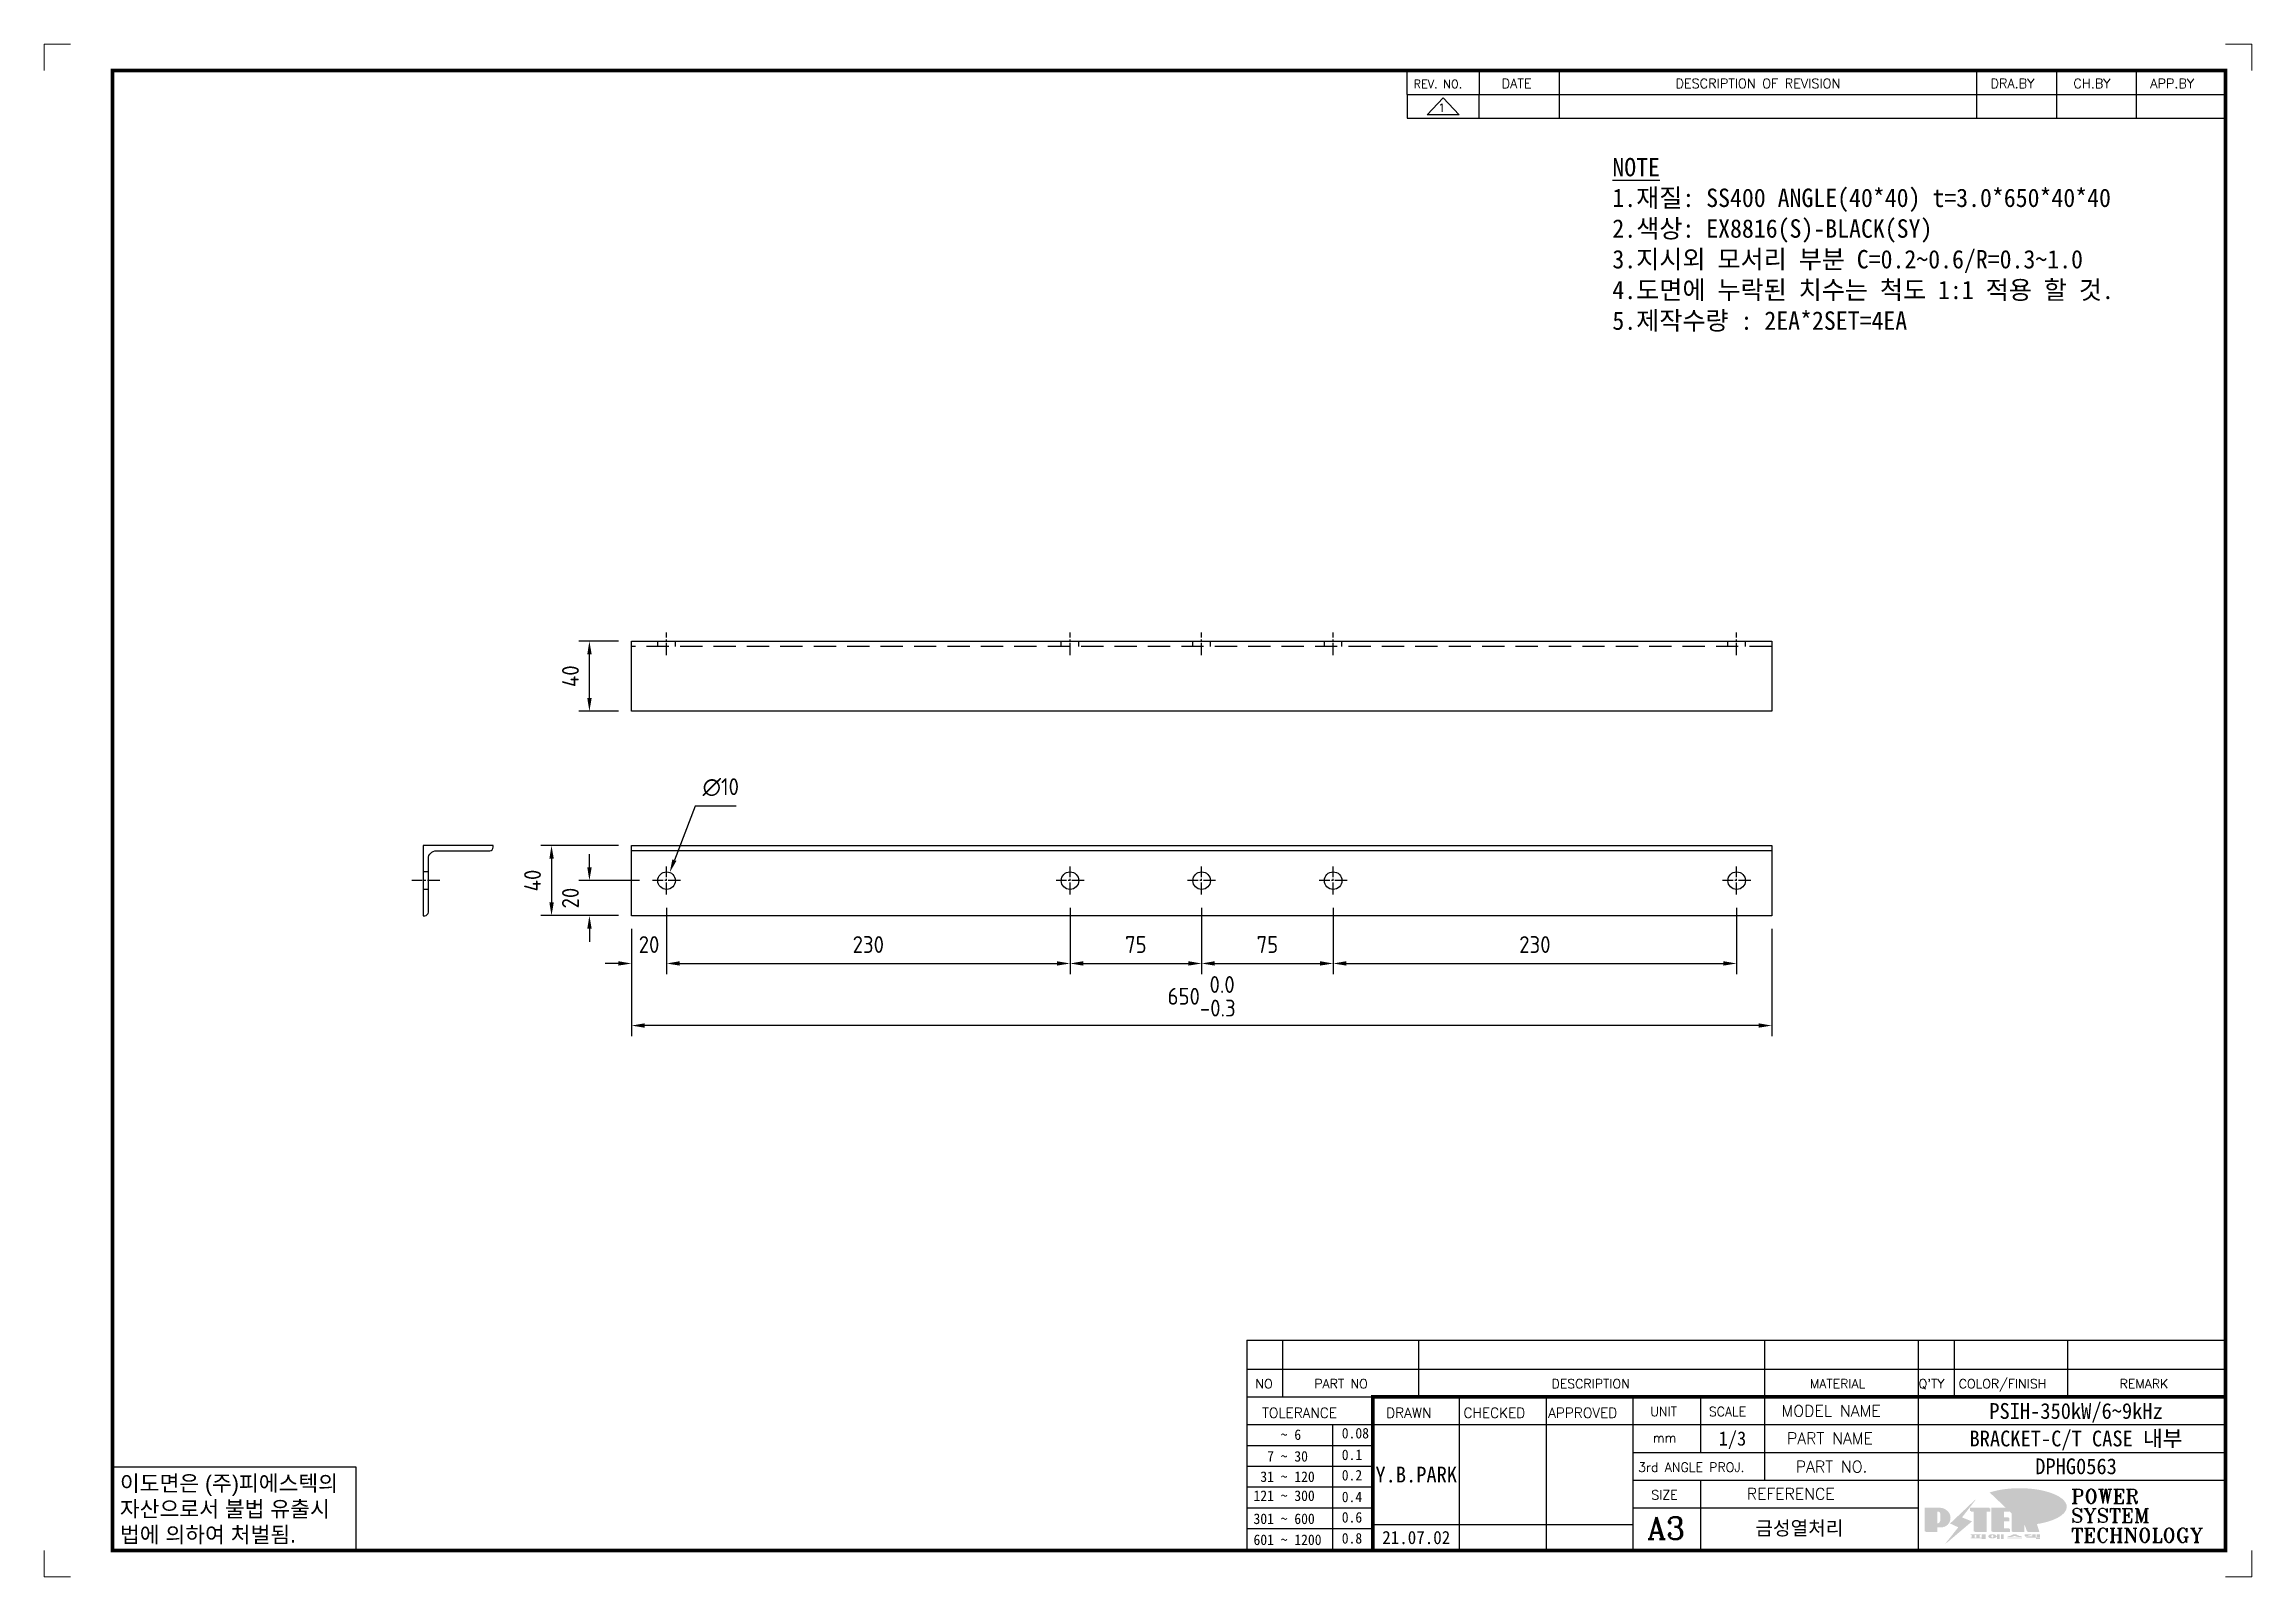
# Model space of a CAD drawing. Header units: millimetres. Extents: x 282 to 14566, y -4134 to 5341.
# Drawn here: x 8942 to 10201, y -1666 to -792 of the extents above; entities that cross this region are included whole.
import ezdxf
from ezdxf.enums import TextEntityAlignment as Align

# ---------------------------------------------------------------- set-up
doc = ezdxf.new("R2010")
doc.units = ezdxf.units.MM
for name, pattern in [('CENTER1', [10, 7, -1, 1, -1]), ('HIDDEN2', [4.7625, 3.175, -1.5875]), ('HIDDENX2', [19.05, 12.7, -6.35])]:
    doc.linetypes.add(name, pattern=pattern)
doc.layers.add('FORMAT-1', color=7, linetype='Continuous')
doc.layers.add('line', color=3, linetype='Continuous')
doc.styles.add('h1', font='')
doc.styles.add('HAN', font='')
doc.styles.add('RC', font='ROMANC.SHX')
doc.styles.add('ROMANT', font='romant__.ttf')
doc.styles.add('RT', font='ROMANT.SHX', dxfattribs={"oblique": 15})
doc.styles.get("Standard").update_dxf_attribs({"font": 'ISOCP.SHX', "bigfont": 'WHGTXT.SHX'})
doc.styles.get('h1').set_extended_font_data('New Gulim')
doc.styles.get('HAN').set_extended_font_data('GulimChe')
doc.dimstyles.new('PS-3', dxfattribs={"dimscale": 3, "dimtxt": 3.2, "dimasz": 2.5, "dimexe": 2, "dimexo": 2.5, "dimgap": 2, "dimtad": 1, "dimtoh": 1, "dimrnd": 0.05, "dimzin": 12, "dimdsep": 46, "dimtxsty": 'Standard', "dimcen": 0, "dimclrt": 2, "dimazin": 3, "dimtfac": 1, "dimtofl": 0, "dimtmove": 0, "dimatfit": 3, "dimfxl": 0, "dimtolj": 1, "dimtzin": 0, "dimarcsym": 0})

msp = doc.modelspace()

# ---------------------------------------------------------------- texts
at = {"color": 2, "insert": (9836.054, -856.676), "char_height": 10.5, "attachment_point": 1, "style": 'HAN'}
msp.add_mtext_dynamic_manual_height_columns('{\\LNOTE\\P}1.재질: SS400 ANGLE(40*40) t=3.0*650*40*40\\P2.색상: EX8816(S)-BLACK(SY)\\P3.지시외 모서리 부분 C=0.2~0.6/R=0.3~1.0\\P4.도면에 누락된 치수는 척도 1:1 적용 할 것.\\P{\\C1;5.제작수량 : 2EA*2SET=4EA}', width=694.38742, gutter_width=769.295, heights=[0], dxfattribs=at)

# ---------------------------------------------------------------- blocks, each defined once
blk = doc.blocks.new('A$C5C183642')
at = {"color": 2, "linetype": 'HIDDENX2'}
for p, q in [((-615, -3), (-615, 0)), ((-605, -3), (-605, 0)), ((-385, -3), (-385, 0)), ((-375, -3), (-375, 0)), ((-310, -3), (-310, 0)), ((-300, -3), (-300, 0)), ((-235, -3), (-235, 0)), ((-225, -3), (-225, 0)), ((-5, -3), (-5, 0)), ((5, -3), (5, 0)), ((20, -3), (-630, -3))]:
    blk.add_line(p, q, dxfattribs=at)
at = {"color": 1, "linetype": 'CENTER1'}
for p, q in [((-610, -8), (-610, 5)), ((-380, -8), (-380, 5)), ((-305, -8), (-305, 5)), ((-230, -8), (-230, 5)), ((0, -8), (0, 5))]:
    blk.add_line(p, q, dxfattribs=at)
at = {"color": 3}
blk.add_lwpolyline([(20, -40), (-630, -40), (-630, 0), (20, 0)], close=True, dxfattribs=at)
blk = doc.blocks.new('A$C529B14A2')
at = {"color": 3}
blk.add_line((650, -3), (0, -3), dxfattribs=at)
at = {"color": 1, "linetype": 'CENTER1'}
for p, q in [((20, -28), (20, -12)), ((250, -28), (250, -12)), ((325, -28), (325, -12)), ((400, -28), (400, -12)), ((630, -28), (630, -12)), ((28, -20), (12, -20)), ((258, -20), (242, -20)), ((333, -20), (317, -20)), ((408, -20), (392, -20)), ((638, -20), (622, -20))]:
    blk.add_line(p, q, dxfattribs=at)
at = {"color": 3}
blk.add_lwpolyline([(650, -40), (0, -40), (0, 0), (650, 0)], close=True, dxfattribs=at)
for centre in [(20, -20), (250, -20), (325, -20), (400, -20), (630, -20)]:
    blk.add_circle(centre, 5, dxfattribs=at)
blk = doc.blocks.new('A$C11A54ADD')
at = {"color": 1, "linetype": 'CENTER1'}
blk.add_line((9.5, 0), (-6.5, 0), dxfattribs=at)
at = {"color": 2, "linetype": 'HIDDEN2'}
for p, q in [((3, 5), (0, 5)), ((3, -5), (0, -5))]:
    blk.add_line(p, q, dxfattribs=at)
at = {"color": 3}
blk.add_lwpolyline([(0, 20), (0, -20), (1, -20, 0.414214), (3, -18), (3, 12.5, -0.414214), (7.5, 17), (38, 17, 0.414214), (40, 19), (40, 20)], format="xyb", close=True, dxfattribs=at)
blk = doc.blocks.new('*D1452')
at = {"color": 0, "lineweight": -2}
for p, q in [((9276.9, -1296.2), (9276.9, -1322)), ((9296.9, -1284.2), (9296.9, -1322)), ((9269.4, -1316), (9261.9, -1316)), ((9304.4, -1316), (9311.9, -1316))]:
    blk.add_line(p, q, dxfattribs=at)
at = {"color": 0}
for points in [[(9269.4, -1314.7), (9269.4, -1317.2), (9276.9, -1316)], [(9304.4, -1314.7), (9304.4, -1317.2), (9296.9, -1316)]]:
    blk.add_solid(points, dxfattribs=at)
at = {"layer": 'DEFPOINTS', "color": 0}
for p in [(9296.9, -1276.7), (9276.9, -1288.7), (9296.9, -1316)]:
    blk.add_point(p, dxfattribs=at)
at = {"color": 2, "insert": (9286.9, -1305.2), "char_height": 9.6, "attachment_point": 5}
blk.add_mtext('\\A1;20', dxfattribs=at)
blk = doc.blocks.new('*D1453')
at = {"color": 0, "lineweight": -2}
for p, q in [((9296.9, -1284.2), (9296.9, -1322)), ((9526.9, -1284.2), (9526.9, -1322)), ((9304.4, -1316), (9519.4, -1316))]:
    blk.add_line(p, q, dxfattribs=at)
at = {"color": 0}
for points in [[(9304.4, -1314.7), (9304.4, -1317.2), (9296.9, -1316)], [(9519.4, -1314.7), (9519.4, -1317.2), (9526.9, -1316)]]:
    blk.add_solid(points, dxfattribs=at)
at = {"layer": 'DEFPOINTS', "color": 0}
for p in [(9296.9, -1276.7), (9526.9, -1276.7), (9526.9, -1316)]:
    blk.add_point(p, dxfattribs=at)
at = {"color": 2, "insert": (9411.9, -1305.2), "char_height": 9.6, "attachment_point": 5}
blk.add_mtext('\\A1;230', dxfattribs=at)
blk = doc.blocks.new('*D1454')
at = {"color": 0, "lineweight": -2}
for p, q in [((9526.9, -1284.2), (9526.9, -1322)), ((9601.9, -1284.2), (9601.9, -1322)), ((9534.4, -1316), (9594.4, -1316))]:
    blk.add_line(p, q, dxfattribs=at)
at = {"color": 0}
for points in [[(9534.4, -1314.7), (9534.4, -1317.2), (9526.9, -1316)], [(9594.4, -1314.7), (9594.4, -1317.2), (9601.9, -1316)]]:
    blk.add_solid(points, dxfattribs=at)
at = {"layer": 'DEFPOINTS', "color": 0}
for p in [(9526.9, -1276.7), (9601.9, -1276.7), (9601.9, -1316)]:
    blk.add_point(p, dxfattribs=at)
at = {"color": 2, "insert": (9564.4, -1305.2), "char_height": 9.6, "attachment_point": 5}
blk.add_mtext('\\A1;75', dxfattribs=at)
blk = doc.blocks.new('*D1455')
at = {"color": 0, "lineweight": -2}
for p, q in [((9601.9, -1284.2), (9601.9, -1322)), ((9676.9, -1284.2), (9676.9, -1322)), ((9609.4, -1316), (9669.4, -1316))]:
    blk.add_line(p, q, dxfattribs=at)
at = {"color": 0}
for points in [[(9609.4, -1314.7), (9609.4, -1317.2), (9601.9, -1316)], [(9669.4, -1314.7), (9669.4, -1317.2), (9676.9, -1316)]]:
    blk.add_solid(points, dxfattribs=at)
at = {"layer": 'DEFPOINTS', "color": 0}
for p in [(9601.9, -1276.7), (9676.9, -1276.7), (9676.9, -1316)]:
    blk.add_point(p, dxfattribs=at)
at = {"color": 2, "insert": (9639.4, -1305.2), "char_height": 9.6, "attachment_point": 5}
blk.add_mtext('\\A1;75', dxfattribs=at)
blk = doc.blocks.new('*D1456')
at = {"color": 0, "lineweight": -2}
for p, q in [((9676.9, -1284.2), (9676.9, -1322)), ((9906.9, -1284.2), (9906.9, -1322)), ((9684.4, -1316), (9899.4, -1316))]:
    blk.add_line(p, q, dxfattribs=at)
at = {"color": 0}
for points in [[(9684.4, -1314.7), (9684.4, -1317.2), (9676.9, -1316)], [(9899.4, -1314.7), (9899.4, -1317.2), (9906.9, -1316)]]:
    blk.add_solid(points, dxfattribs=at)
at = {"layer": 'DEFPOINTS', "color": 0}
for p in [(9676.9, -1276.7), (9906.9, -1276.7), (9906.9, -1316)]:
    blk.add_point(p, dxfattribs=at)
at = {"color": 2, "insert": (9791.9, -1305.2), "char_height": 9.6, "attachment_point": 5}
blk.add_mtext('\\A1;230', dxfattribs=at)
blk = doc.blocks.new('*D1457')
at = {"color": 0, "lineweight": -2, "ltscale": 10}
for p, q in [((9276.9, -1296.2), (9276.9, -1357.4)), ((9926.9, -1296.2), (9926.9, -1357.4)), ((9919.4, -1351.4), (9284.4, -1351.4))]:
    blk.add_line(p, q, dxfattribs=at)
at = {"color": 0, "ltscale": 10}
for points in [[(9284.4, -1350.1), (9284.4, -1352.6), (9276.9, -1351.4)], [(9919.4, -1350.1), (9919.4, -1352.6), (9926.9, -1351.4)]]:
    blk.add_solid(points, dxfattribs=at)
at = {"layer": 'DEFPOINTS', "color": 0, "ltscale": 10}
for p in [(9276.9, -1288.7), (9926.9, -1288.7), (9276.9, -1351.4)]:
    blk.add_point(p, dxfattribs=at)
at = {"color": 2, "ltscale": 10, "insert": (9601.9, -1334.7), "char_height": 9.6, "attachment_point": 5}
blk.add_mtext('\\A1;650\\S 0.0^ -0.3;', dxfattribs=at)
blk = doc.blocks.new('*D1458')
at = {"color": 0, "lineweight": -2}
for p, q in [((9252.9, -1261.2), (9252.9, -1253.7)), ((9281.4, -1268.7), (9246.9, -1268.7)), ((9269.4, -1288.7), (9246.9, -1288.7)), ((9252.9, -1296.2), (9252.9, -1303.7))]:
    blk.add_line(p, q, dxfattribs=at)
at = {"color": 0}
for points in [[(9251.7, -1261.2), (9254.2, -1261.2), (9252.9, -1268.7)], [(9251.7, -1296.2), (9254.2, -1296.2), (9252.9, -1288.7)]]:
    blk.add_solid(points, dxfattribs=at)
at = {"layer": 'DEFPOINTS', "color": 0}
for p in [(9252.9, -1268.7), (9288.9, -1268.7), (9276.9, -1288.7)]:
    blk.add_point(p, dxfattribs=at)
at = {"color": 2, "insert": (9242.1, -1278.7), "char_height": 9.6, "attachment_point": 5, "rotation": 90}
blk.add_mtext('\\A1;20', dxfattribs=at)
blk = doc.blocks.new('*D1459')
at = {"color": 0, "lineweight": -2}
for p, q in [((9269.4, -1248.7), (9225.3, -1248.7)), ((9231.3, -1256.2), (9231.3, -1281.2)), ((9269.4, -1288.7), (9225.3, -1288.7))]:
    blk.add_line(p, q, dxfattribs=at)
at = {"color": 0}
for points in [[(9230.1, -1256.2), (9232.6, -1256.2), (9231.3, -1248.7)], [(9230.1, -1281.2), (9232.6, -1281.2), (9231.3, -1288.7)]]:
    blk.add_solid(points, dxfattribs=at)
at = {"layer": 'DEFPOINTS', "color": 0}
for p in [(9276.9, -1248.7), (9231.3, -1288.7), (9276.9, -1288.7)]:
    blk.add_point(p, dxfattribs=at)
at = {"color": 2, "insert": (9220.5, -1268.7), "char_height": 9.6, "attachment_point": 5, "rotation": 90}
blk.add_mtext('\\A1;40', dxfattribs=at)
blk = doc.blocks.new('*D1460')
at = {"color": 0, "lineweight": -2}
for p, q in [((9313.2, -1226.3), (9301.4, -1257.1)), ((9336.5, -1226.3), (9313.2, -1226.3))]:
    blk.add_line(p, q, dxfattribs=at)
at = {"color": 0}
blk.add_solid([(9300.2, -1256.6), (9302.5, -1257.5), (9298.7, -1264.1)], dxfattribs=at)
at = {"layer": 'DEFPOINTS', "color": 0}
for p in [(9298.7, -1264.1), (9295.1, -1273.4)]:
    blk.add_point(p, dxfattribs=at)
at = {"color": 2, "insert": (9327.8, -1215.5), "char_height": 9.6, "attachment_point": 5}
blk.add_mtext('\\A1;∅10', dxfattribs=at)
blk = doc.blocks.new('*D1461')
at = {"color": 0, "lineweight": -2}
for p, q in [((9269.4, -1132.2), (9246.9, -1132.2)), ((9252.9, -1164.7), (9252.9, -1139.7)), ((9269.4, -1172.2), (9246.9, -1172.2))]:
    blk.add_line(p, q, dxfattribs=at)
at = {"color": 0}
for points in [[(9251.7, -1139.7), (9254.2, -1139.7), (9252.9, -1132.2)], [(9251.7, -1164.7), (9254.2, -1164.7), (9252.9, -1172.2)]]:
    blk.add_solid(points, dxfattribs=at)
at = {"layer": 'DEFPOINTS', "color": 0}
for p in [(9252.9, -1132.2), (9276.9, -1132.2), (9276.9, -1172.2)]:
    blk.add_point(p, dxfattribs=at)
at = {"color": 2, "insert": (9242.1, -1152.2), "char_height": 9.6, "attachment_point": 5, "rotation": 90}
blk.add_mtext('\\A1;40', dxfattribs=at)
blk = doc.blocks.new('t3')
for p, q in [((0, 15.88), (46.25, 15.88)), ((0, 15.88), (0, 0)), ((46.25, 15.88), (46.25, 0)), ((0, 0), (46.25, 0))]:
    blk.add_line(p, q)
at = {"color": 1, "style": 'h1'}
for s, p in [('이도면은 (주)피에스텍의', (1.4, 11.29)), ('자산으로서 불법 유출시', (1.4, 6.41)), ('법에 의하여 처벌됨.', (1.4, 1.52))]:
    blk.add_text(s, height=3, dxfattribs=at).set_placement(p)
blk = doc.blocks.new('new LOGO')
at = {"layer": 'line'}
h = blk.add_hatch(color=1, dxfattribs=at)
h.paths.add_polyline_path([(41.5, 16.4), (54.3, 16.4, 1), (54.3, 82.9), (0, 82.9), (0, -0.1), (41.5, -0.1)])
h.paths.add_polyline_path([(41.5, 27.9), (41.5, 71.9), (43.6, 71.9, -0.414214), (54.6, 60.9), (54.6, 38.9, -0.414214), (43.6, 27.9)], flags=16)
h.paths.add_polyline_path([(214.7, 71.9), (227.5, 71.9), (227.5, 82.9), (159.7, 82.9), (159.7, 71.9), (172.5, 71.9), (172.5, -0.1), (214.7, -0.1)])
h.paths.add_polyline_path([(276, 37.4), (294.8, 37.4), (294.8, 49.1), (276, 49.1), (276, 71.9), (294.8, 71.9), (294.8, 82.9), (234.5, 82.9), (234.5, -0.1), (297, -0.1), (297, 10.9), (276, 10.9)])
h.paths.add_polyline_path([(347.2, 35.2), (359.7, -0.1), (400.5, -0.1), (379.6, 66.8), (399.7, 82.9), (380.6, 82.9), (347.2, 61.6), (347.2, 82.9), (305.5, 82.9), (305.5, -0.1), (347.2, -0.1)])
h = blk.add_hatch(color=250, dxfattribs=at)
h.paths.add_polyline_path([(44.5, 69.4), (46.6, 69.4, -0.129793), (52, 68, 0.221832), (43.6, 71.9), (41.5, 71.9), (41.5, 27.9), (43.6, 27.9, 0.02048), (44.5, 28)], flags=17)
h.paths.add_polyline_path([(44.5, 13.9), (57.3, 13.9, 0.72362), (77.1, 73.9, -0.679777), (54.3, 16.4), (41.5, 16.4), (41.5, -0.1), (3, -0.1), (3, -2.6), (44.5, -2.6)])
h.paths.add_polyline_path([(117.9, 14.2), (71.5, -44.4), (77.1, -39.6), (120.8, 15.6), (92, 28.9), (173.3, 106), (177.5, 111.4), (89.1, 27.6)])
h.paths.add_polyline_path([(162.7, 71.9), (162.7, 69.4), (172.5, 69.4), (172.5, 71.9)], flags=17)
h.paths.add_polyline_path([(217.7, 69.4), (230.5, 69.4), (230.5, 80.4), (227.5, 80.4), (227.5, 71.9), (214.7, 71.9), (214.7, -0.1), (175.5, -0.1), (175.5, -2.6), (217.7, -2.6)])
h.paths.add_polyline_path([(297.8, 46.6), (294.8, 46.6), (294.8, 37.4), (276, 37.4), (276, 10.9), (279, 10.9), (279, 34.9), (297.8, 34.9)])
h.paths.add_polyline_path([(300, 8.4), (297, 8.4), (297, -0.1), (237.5, -0.1), (237.5, -2.6), (300, -2.6)])
h.paths.add_polyline_path([(297.8, 80.4), (294.8, 80.4), (294.8, 71.9), (276, 71.9), (276, 49.1), (279, 49.1), (279, 69.4), (297.8, 69.4)])
h.paths.add_polyline_path([(350.2, 80.4), (347.2, 80.4), (347.2, 61.6), (350.2, 63.5)])
h.paths.add_polyline_path([(350.2, 26.7), (347.2, 35.2), (347.2, -0.1), (308.5, -0.1), (308.5, -2.6), (350.2, -2.6)])
h.paths.add_polyline_path([(402.7, 80.4), (396.5, 80.4), (379.6, 66.8), (400.5, -0.1), (361.8, -0.1), (362.7, -2.6), (403.5, -2.6), (382.6, 64.3)])
blk.add_hatch(color=5, dxfattribs=at).paths.add_polyline_path([(166.3, 35), (131, 49), (180.4, 112.7), (92, 28.9), (120.8, 15.6), (74.4, -43)])
h = blk.add_hatch(color=253, dxfattribs=at)
edge = h.paths.add_edge_path()
edge.add_ellipse((333.9, 86.4), major_axis=(-165.9, 0), ratio=0.39426, start_angle=111.51268, end_angle=334.46902)
edge.add_ellipse((314.1, 81.2), major_axis=(-153.7, 0), ratio=0.40699, start_angle=121.30662, end_angle=327.74369, ccw=False)
edge.add_line((394, 27.8), (394.7, 25.6))
h = blk.add_hatch(color=250, dxfattribs=at)
edge = h.paths.add_edge_path()
edge.add_ellipse((237.8, -17.6), major_axis=(-14.3, 0), ratio=0.526336, start_angle=192.2456, end_angle=269.07481)
edge.add_line((238.1, -10.1), (237.6, -10.1))
edge.add_ellipse((237.8, -17.6), major_axis=(-14.3, 0), ratio=0.526336, start_angle=270.92519, end_angle=449.07481)
edge.add_line((237.6, -25.1), (238.1, -25.1))
edge.add_ellipse((237.8, -17.6), major_axis=(-14.3, 0), ratio=0.526336, start_angle=450.92519, end_angle=527.7544)
edge.add_line((251.7, -19.2), (254.1, -19.2))
edge.add_line((254.1, -19.2), (254.1, -27.1))
edge.add_line((254.1, -27.1), (263.1, -27.1))
edge.add_line((263.1, -27.1), (263.1, -10.1))
edge.add_line((263.1, -10.1), (254.1, -10.1))
edge.add_line((254.1, -10.1), (254.1, -16))
edge.add_line((254.1, -16), (251.7, -16))
h.paths.add_polyline_path([(241, -16.4), (241, -18.7, -1), (234.4, -18.7), (234.4, -16.4, -1)], flags=16)
h.paths.add_polyline_path([(278.2, -10.1), (268.1, -10.1), (268.1, -27.1), (278.2, -27.1)])
h.paths.add_polyline_path([(310.3, -10.1), (310.3, -11.1, -0.157169), (289.3, -17.5), (294, -19.9, 0.128407), (316.3, -15.9, 0.128407), (338.6, -19.9), (343.3, -17.5, -0.157169), (322.2, -11.1), (322.2, -10.1)])
h.paths.add_polyline_path([(342.1, -25.1), (342.1, -22.3), (290.4, -22.3), (290.4, -25.1)])
h.paths.add_polyline_path([(352, -10.1), (352, -16.2, 0.414214), (354, -18.2), (378.7, -18.2), (378.7, -19.6), (390.2, -19.6), (390.2, -10.1), (378.7, -10.1), (378.7, -13.6), (374.7, -13.6), (374.7, -15.1), (378.7, -15.1), (378.7, -16.2), (364.7, -16.2), (364.7, -15.1), (371.2, -15.1), (371.2, -13.6), (364.7, -13.6), (364.7, -12.6), (374.7, -12.6), (374.7, -10.1)])
h.paths.add_polyline_path([(393.8, -10.1), (393.8, -19.6), (405, -19.6), (405, -10.1)])
h.paths.add_polyline_path([(405, -27.1), (405, -20.9), (356.8, -20.9), (356.8, -23), (391.8, -23), (391.8, -27.1)])
h.paths.add_polyline_path([(200.4, -10.1), (200.4, -22.3), (193.2, -22.3), (193.2, -12.6), (196.6, -12.6), (196.6, -10.1), (161, -10.1), (161, -12.6), (164.5, -12.6), (164.5, -22.3), (161, -22.3), (161, -25.1), (200.4, -25.1), (200.4, -27.1), (213.9, -27.1), (213.9, -10.1)])
h.paths.add_polyline_path([(182, -12.6), (175.6, -12.6), (175.6, -22.3), (182, -22.3)], flags=17)
blk = doc.blocks.new('format-3')
at = {"color": 3, "lineweight": 9}
for p, q in [((0, 286.3), (0, 291.3)), ((5, 291.3), (0, 291.3)), ((414.5, 291.3), (419.5, 291.3)), ((419.5, 286.3), (419.5, 291.3)), ((0, 5), (0, 0)), ((419.5, 5), (419.5, 0)), ((5, 0), (0, 0)), ((414.5, 0), (419.5, 0))]:
    blk.add_line(p, q, dxfattribs=at)
at = {"color": 180}
for p, q in [((258.97, 281.75), (258.97, 286.3)), ((272.71, 281.75), (272.71, 286.3)), ((287.94, 281.75), (287.94, 286.3)), ((367.22, 281.75), (367.22, 286.3)), ((382.45, 281.75), (382.45, 286.3)), ((397.61, 281.75), (397.61, 286.3)), ((258.97, 281.75), (414.5, 281.75)), ((228.5, 39.49), (228.5, 5)), ((228.5, 39.49), (414.5, 39.49)), ((235.29, 39.49), (235.29, 34.21)), ((261.24, 34.21), (261.24, 39.49)), ((326.9, 39.49), (326.9, 34.21)), ((356.11, 39.49), (356.11, 34.21)), ((362.93, 39.49), (362.93, 34.21)), ((384.48, 39.49), (384.48, 34.21)), ((228.5, 34.21), (252.48, 34.21)), ((268.96, 5), (268.96, 34.21)), ((285.45, 5), (285.45, 34.21)), ((301.94, 5), (301.94, 34.21)), ((314.72, 34.21), (314.72, 23.65)), ((326.9, 34.21), (326.9, 18.37)), ((356.11, 34.21), (356.11, 5)), ((228.5, 28.93), (252.48, 28.93)), ((244.89, 5.23), (244.89, 28.93)), ((252.48, 28.93), (414.5, 28.93)), ((228.5, 24.98), (252.48, 24.98)), ((228.5, 21.03), (252.48, 21.03)), ((301.94, 23.65), (414.5, 23.65)), ((228.5, 17.08), (252.48, 17.08)), ((301.94, 18.37), (414.5, 18.37)), ((314.72, 18.37), (314.72, 5)), ((228.5, 13.13), (252.48, 13.13)), ((301.94, 13.09), (356.11, 13.09)), ((228.5, 9.18), (252.48, 9.18)), ((252.48, 9.95), (301.94, 9.95))]:
    blk.add_line(p, q, dxfattribs=at)
at = {"const_width": 0.7}
blk.add_lwpolyline([(252.48, 5), (252.48, 34.21), (414.5, 34.21)], dxfattribs=at)
at = {"layer": 'FORMAT-1', "const_width": 0.7}
blk.add_lwpolyline([(13, 5), (13, 286.3), (414.5, 286.3), (414.5, 5)], close=True, dxfattribs=at)
blk.add_blockref('t3', (13, 5))
at = {"xscale": 0.05400000000000027, "yscale": 0.05400000000000027, "zscale": 0.05400000000000027}
blk.add_blockref('new LOGO', (357.35, 8.65), dxfattribs=at)
at = {"color": 2}
for s, height, style, p in [('REV. NO.', 1.56, 'RC', (260.23, 282.95)), ('DATE', 1.788, 'RC', (276.95, 282.94)), ('DESCRIPTION OF REVISION', 1.7875, 'RC', (309.98, 282.94)), ('DRA.BY', 1.788, 'RC', (369.83, 282.94)), ('CH.BY', 1.788, 'RC', (385.59, 282.94)), ('APP.BY', 1.788, 'RC', (400.18, 282.94)), ('COLOR/FINISH', 1.7424, 'RC', (363.8, 35.83)), ('NO', 1.742, 'RC', (230.16, 35.83)), ('PART NO', 1.742, 'RC', (241.36, 35.83)), ('DESCRIPTION', 1.7424, 'RC', (286.43, 35.83)), ('MATERIAL', 1.742, 'RC', (335.52, 35.83)), ("Q'TY", 1.742, 'RC', (356.17, 35.83)), ('REMARK', 1.742, 'RC', (394.37, 35.83)), (' TOLERANCE', 1.9, 'RC', (230.11, 30.22)), ('DRAWN', 1.9, 'RC', (255, 30.22)), ('CHECKED', 1.9, 'RC', (269.71, 30.22)), ('APPROVED', 1.9, 'RC', (285.8, 30.22)), ('UNIT', 1.742, 'RC', (305.19, 30.55)), ('SCALE', 1.742, 'RC', (316.32, 30.55)), ('MODEL NAME', 2.178, 'RC', (330.12, 30.46)), ('    ~ 6', 2, 'HAN', (229.8, 26.03)), ('0.08', 2, 'HAN', (246.57, 26.31)), ('mm', 1.742, 'RC', (305.67, 25.56)), ('PART NAME', 2.178, 'RC', (331.17, 25.24)), ('  7 ~ 30', 2, 'HAN', (229.8, 21.91)), ('0.1', 2, 'HAN', (246.57, 22.2)), ('3rd ANGLE PROJ.', 1.7424, 'RC', (302.87, 19.97)), ('PART NO.', 2.178, 'RC', (332.84, 19.85)), (' 31 ~ 120', 2, 'HAN', (229.8, 18.04)), ('0.2', 2, 'HAN', (246.57, 18.32)), ('REFERENCE', 2.178, 'RC', (323.52, 14.69)), ('121 ~ 300', 2, 'HAN', (229.8, 14.42)), ('0.4', 2, 'HAN', (246.57, 14.2)), ('SIZE', 1.742, 'RC', (305.39, 14.71)), ('301 ~ 600', 2, 'HAN', (229.8, 10.04)), ('0.6', 2, 'HAN', (246.57, 10.32)), ('601 ~ 1200', 2, 'HAN', (229.8, 6.05)), ('0.8', 2, 'HAN', (246.57, 6.33))]:
    blk.add_text(s, height=height, dxfattribs=dict(at, style=style)).set_placement(p)
at = {"style": 'ROMANT'}
for s, p in [('POWER', (385.15, 13.96)), ('SYSTEM', (385.15, 10.31)), ('TECHNOLOGY', (385.15, 6.56))]:
    blk.add_text(s, height=2.7, dxfattribs=at).set_placement(p)
at = {"color": 2, "lineweight": 25, "style": 'RC'}
blk.add_text('A3', height=4.182, dxfattribs=at).set_placement((304.61, 7.14))
at = {"style": 'HAN'}
for tag, height, p in [('MODEL-NAME', 3, (386.1, 31.53)), ('SCALE', 2.7, (320.81, 26.29)), ('PART-NAME', 3, (386.1, 26.29)), ('CH-BY', 3, (277.21, 19.44)), ('PART-NO', 3, (386.1, 21.01)), ('DRA-BY', 3, (260.72, 19.44)), ('APP-BY', 3, (293.7, 19.44)), ('DRA-DATE', 2.5, (260.72, 7.47)), ('CH-DATE', 2.5, (277.21, 7.47)), ('APP-DATE', 2.5, (293.7, 7.47)), ('관련업체', 3, (333.52, 9.26))]:
    blk.add_attdef(tag, text='', height=height, dxfattribs=at).set_placement(p, align=Align.MIDDLE_CENTER)
blk = doc.blocks.new('no3')
at = {"color": 180}
for p, q in [((0, 5.5), (0, 0)), ((0, 5.5), (186, 5.5)), ((6.79, 5.5), (6.79, 0)), ((32.74, 0.11), (32.74, 5.5)), ((98.4, 5.5), (98.4, 0)), ((127.61, 5.5), (127.61, 0)), ((134.43, 5.5), (134.43, 0)), ((155.98, 5.5), (155.98, 0))]:
    blk.add_line(p, q, dxfattribs=at)
at = {"color": 2, "style": 'HAN'}
for tag, p in [('PART-NO', (19.76, 2.75)), ('MATERIAL', (111.38, 2.75)), ("Q'TY", (131.02, 2.75)), ('COLOR/FINISH', (145.2, 2.75)), ('REMARK', (170.76, 2.75))]:
    blk.add_attdef(tag, text='', height=2.9, dxfattribs=at).set_placement(p, align=Align.MIDDLE_CENTER)
blk.add_attdef('DESCRIPTION', text='', height=2.9, dxfattribs=at).set_placement((34.51, 2.75), align=Align.MIDDLE_LEFT)
at = {"color": 2, "style": 'RT', "oblique": 15}
blk.add_attdef('NO', text='', height=1.74, dxfattribs=at).set_placement((3.38, 2.51), align=Align.MIDDLE_CENTER)
blk = doc.blocks.new('re3')
at = {"color": 180}
for p, q in [((0, 0), (0, -4.55)), ((6.87, -0.64), (3.86, -3.91)), ((9.88, -3.91), (3.86, -3.91)), ((6.87, -0.64), (9.88, -3.91)), ((13.74, -4.55), (13.74, 0)), ((28.97, -4.55), (28.97, 0)), ((108.25, -4.55), (108.25, 0)), ((123.49, -4.55), (123.49, 0)), ((138.64, -4.55), (138.64, 0)), ((0, -4.55), (155.53, -4.55))]:
    blk.add_line(p, q, dxfattribs=at)
at = {"color": 2, "style": 'RC', "oblique": 15}
blk.add_attdef('REV.NO', text='', height=1.56, dxfattribs=at).set_placement((6.59, -2.56), align=Align.MIDDLE_CENTER)
blk.add_attdef('-1', text='', height=1.56, dxfattribs=at).set_placement((9.37, -1.66), align=Align.MIDDLE_LEFT)
at = {"color": 2, "style": 'HAN'}
for tag, p in [('REV.-DATE', (21.36, -2.28)), ('DRA.BY', (115.87, -2.28)), ('CH.BY', (131.07, -2.28)), ('APP.BY', (147.09, -2.28))]:
    blk.add_attdef(tag, text='', height=2.5, dxfattribs=at).set_placement(p, align=Align.MIDDLE_CENTER)
blk.add_attdef('DESCRIPTION-OF-REVISION', text='', height=2.5, dxfattribs=at).set_placement((31.61, -2.28), align=Align.MIDDLE_LEFT)

# ---------------------------------------------------------------- dimensions: what is measured, and where the dimension line sits
for base, p1, p2, picture, middle in [((9252.914, -1132.185, 0.116), (9276.898, -1172.185, 0.116), (9276.898, -1132.185, 0.116), '*D1461', (9242.114, -1152.185, 0.116)), ((9231.327, -1288.728, 0.116), (9276.898, -1248.728, 0.116), (9276.898, -1288.728, 0.116), '*D1459', (9220.527, -1268.728, 0.116))]:
    dim = msp.add_linear_dim(base=base, p1=p1, p2=p2, angle=90, dimstyle='PS-3')
    dim.commit()
    dim.dimension.update_dxf_attribs({"geometry": picture, "text_midpoint": middle})
dim = msp.add_diameter_dim_2p(p1=(9295.105, -1273.396, 0.116), p2=(9298.692, -1264.061, 0.116), dimstyle='PS-3')
dim.commit()
dim.dimension.update_dxf_attribs({"geometry": '*D1460', "text_midpoint": (9327.835, -1226.32, 0.116), "dimtype": 163})
dim = msp.add_linear_dim(base=(9252.914, -1268.728, 0.116), p1=(9276.898, -1288.728, 0.116), p2=(9288.898, -1268.728, 0.116), angle=90, dimstyle='PS-3')
dim.commit()
dim.dimension.update_dxf_attribs({"geometry": '*D1458', "text_midpoint": (9252.914, -1278.728, 0.116), "dimtype": 160})
dim = msp.add_linear_dim(base=(9296.898, -1315.966, 0.116), p1=(9276.898, -1288.728, 0.116), p2=(9296.898, -1276.728, 0.116), dimstyle='PS-3')
dim.commit()
dim.dimension.update_dxf_attribs({"geometry": '*D1452', "text_midpoint": (9286.898, -1315.966, 0.116), "dimtype": 160})
for base, p1, p2, picture, middle in [((9526.898, -1315.966, 0.116), (9296.898, -1276.728, 0.116), (9526.898, -1276.728, 0.116), '*D1453', (9411.898, -1305.165, 0.116)), ((9601.898, -1315.966, 0.116), (9526.898, -1276.728, 0.116), (9601.898, -1276.728, 0.116), '*D1454', (9564.398, -1305.166, 0.116)), ((9676.898, -1315.966, 0.116), (9601.898, -1276.728, 0.116), (9676.898, -1276.728, 0.116), '*D1455', (9639.398, -1305.166, 0.116)), ((9906.898, -1315.966, 0.116), (9676.898, -1276.728, 0.116), (9906.898, -1276.728, 0.116), '*D1456', (9791.898, -1305.165, 0.116))]:
    dim = msp.add_linear_dim(base=base, p1=p1, p2=p2, dimstyle='PS-3', override={"dimtmove": 1})
    dim.commit()
    dim.dimension.update_dxf_attribs({"geometry": picture, "text_midpoint": middle})
at = {"ltscale": 10}
dim = msp.add_linear_dim(base=(9276.898, -1351.362, 0.116), p1=(9926.898, -1288.728, 0.116), p2=(9276.898, -1288.728, 0.116), dimstyle='PS-3', override={"dimtol": 1, "dimtm": 0.3, "dimtdec": 1}, dxfattribs=at)
dim.commit()
dim.dimension.update_dxf_attribs({"geometry": '*D1457', "text_midpoint": (9601.898, -1334.68, 0.116)})

# ---------------------------------------------------------------- block references
ref = msp.add_blockref('format-3', (8942.087, -1665.713), dxfattribs=dict(xscale=3, yscale=3, zscale=3))
ref.add_attrib('DRA-DATE', '21.07.02', dxfattribs={"height": 7.5, "style": 'HAN'}).set_placement((9724.247, -1643.288), align=Align.MIDDLE_CENTER)
ref.add_attrib('DRA-BY', 'Y.B.PARK', dxfattribs={"height": 9, "style": 'HAN'}).set_placement((9724.247, -1607.387), align=Align.MIDDLE_CENTER)
ref.add_attrib('MODEL-NAME', 'PSIH-350kW/6~9kHz', dxfattribs={"height": 9, "style": 'HAN'}).set_placement((10100.374, -1571.138), align=Align.MIDDLE_CENTER)
ref.add_attrib('PART-NAME', 'BRACKET-C/T CASE 내부', dxfattribs={"height": 9, "style": 'HAN'}).set_placement((10100.374, -1586.831), align=Align.MIDDLE_CENTER)
ref.add_attrib('PART-NO', 'DPHG0563', dxfattribs={"height": 9, "style": 'HAN'}).set_placement((10100.374, -1602.671), align=Align.MIDDLE_CENTER)
ref.add_attrib('SCALE', '1/3', dxfattribs={"height": 8.1, "style": 'HAN'}).set_placement((9904.512, -1586.831), align=Align.MIDDLE_CENTER)
ref.add_attrib('관련업체', '금성열처리', dxfattribs={"height": 8, "style": 'HAN'}).set_placement((9942.657, -1637.925), align=Align.MIDDLE_CENTER)
ref = msp.add_blockref('re3', (9718.985, -820.463), dxfattribs=dict(xscale=3, yscale=3, zscale=3))
ref.add_attrib('REV.NO', '1', dxfattribs={"color": 2, "height": 4.68, "style": 'RC'}).set_placement((9738.75, -828.135), align=Align.MIDDLE_CENTER)
for name, p in [('A$C5C183642', (9906.898, -1132.185, 0.116)), ('A$C11A54ADD', (9158.105, -1268.728, 0.116)), ('A$C529B14A2', (9276.898, -1248.728, 0.116))]:
    msp.add_blockref(name, p)
at = {"xscale": 3, "yscale": 3, "zscale": 3}
msp.add_blockref('no3', (9627.587, -1547.231), dxfattribs=at)

msp.set_redraw_order([(e.dxf.handle, doc.entitydb.next_handle()) for e in msp.query("TEXT MTEXT ATTDEF DIMENSION ARC_DIMENSION")])  # texts and dimensions are drawn at this point

doc.saveas('drawing.dxf')
